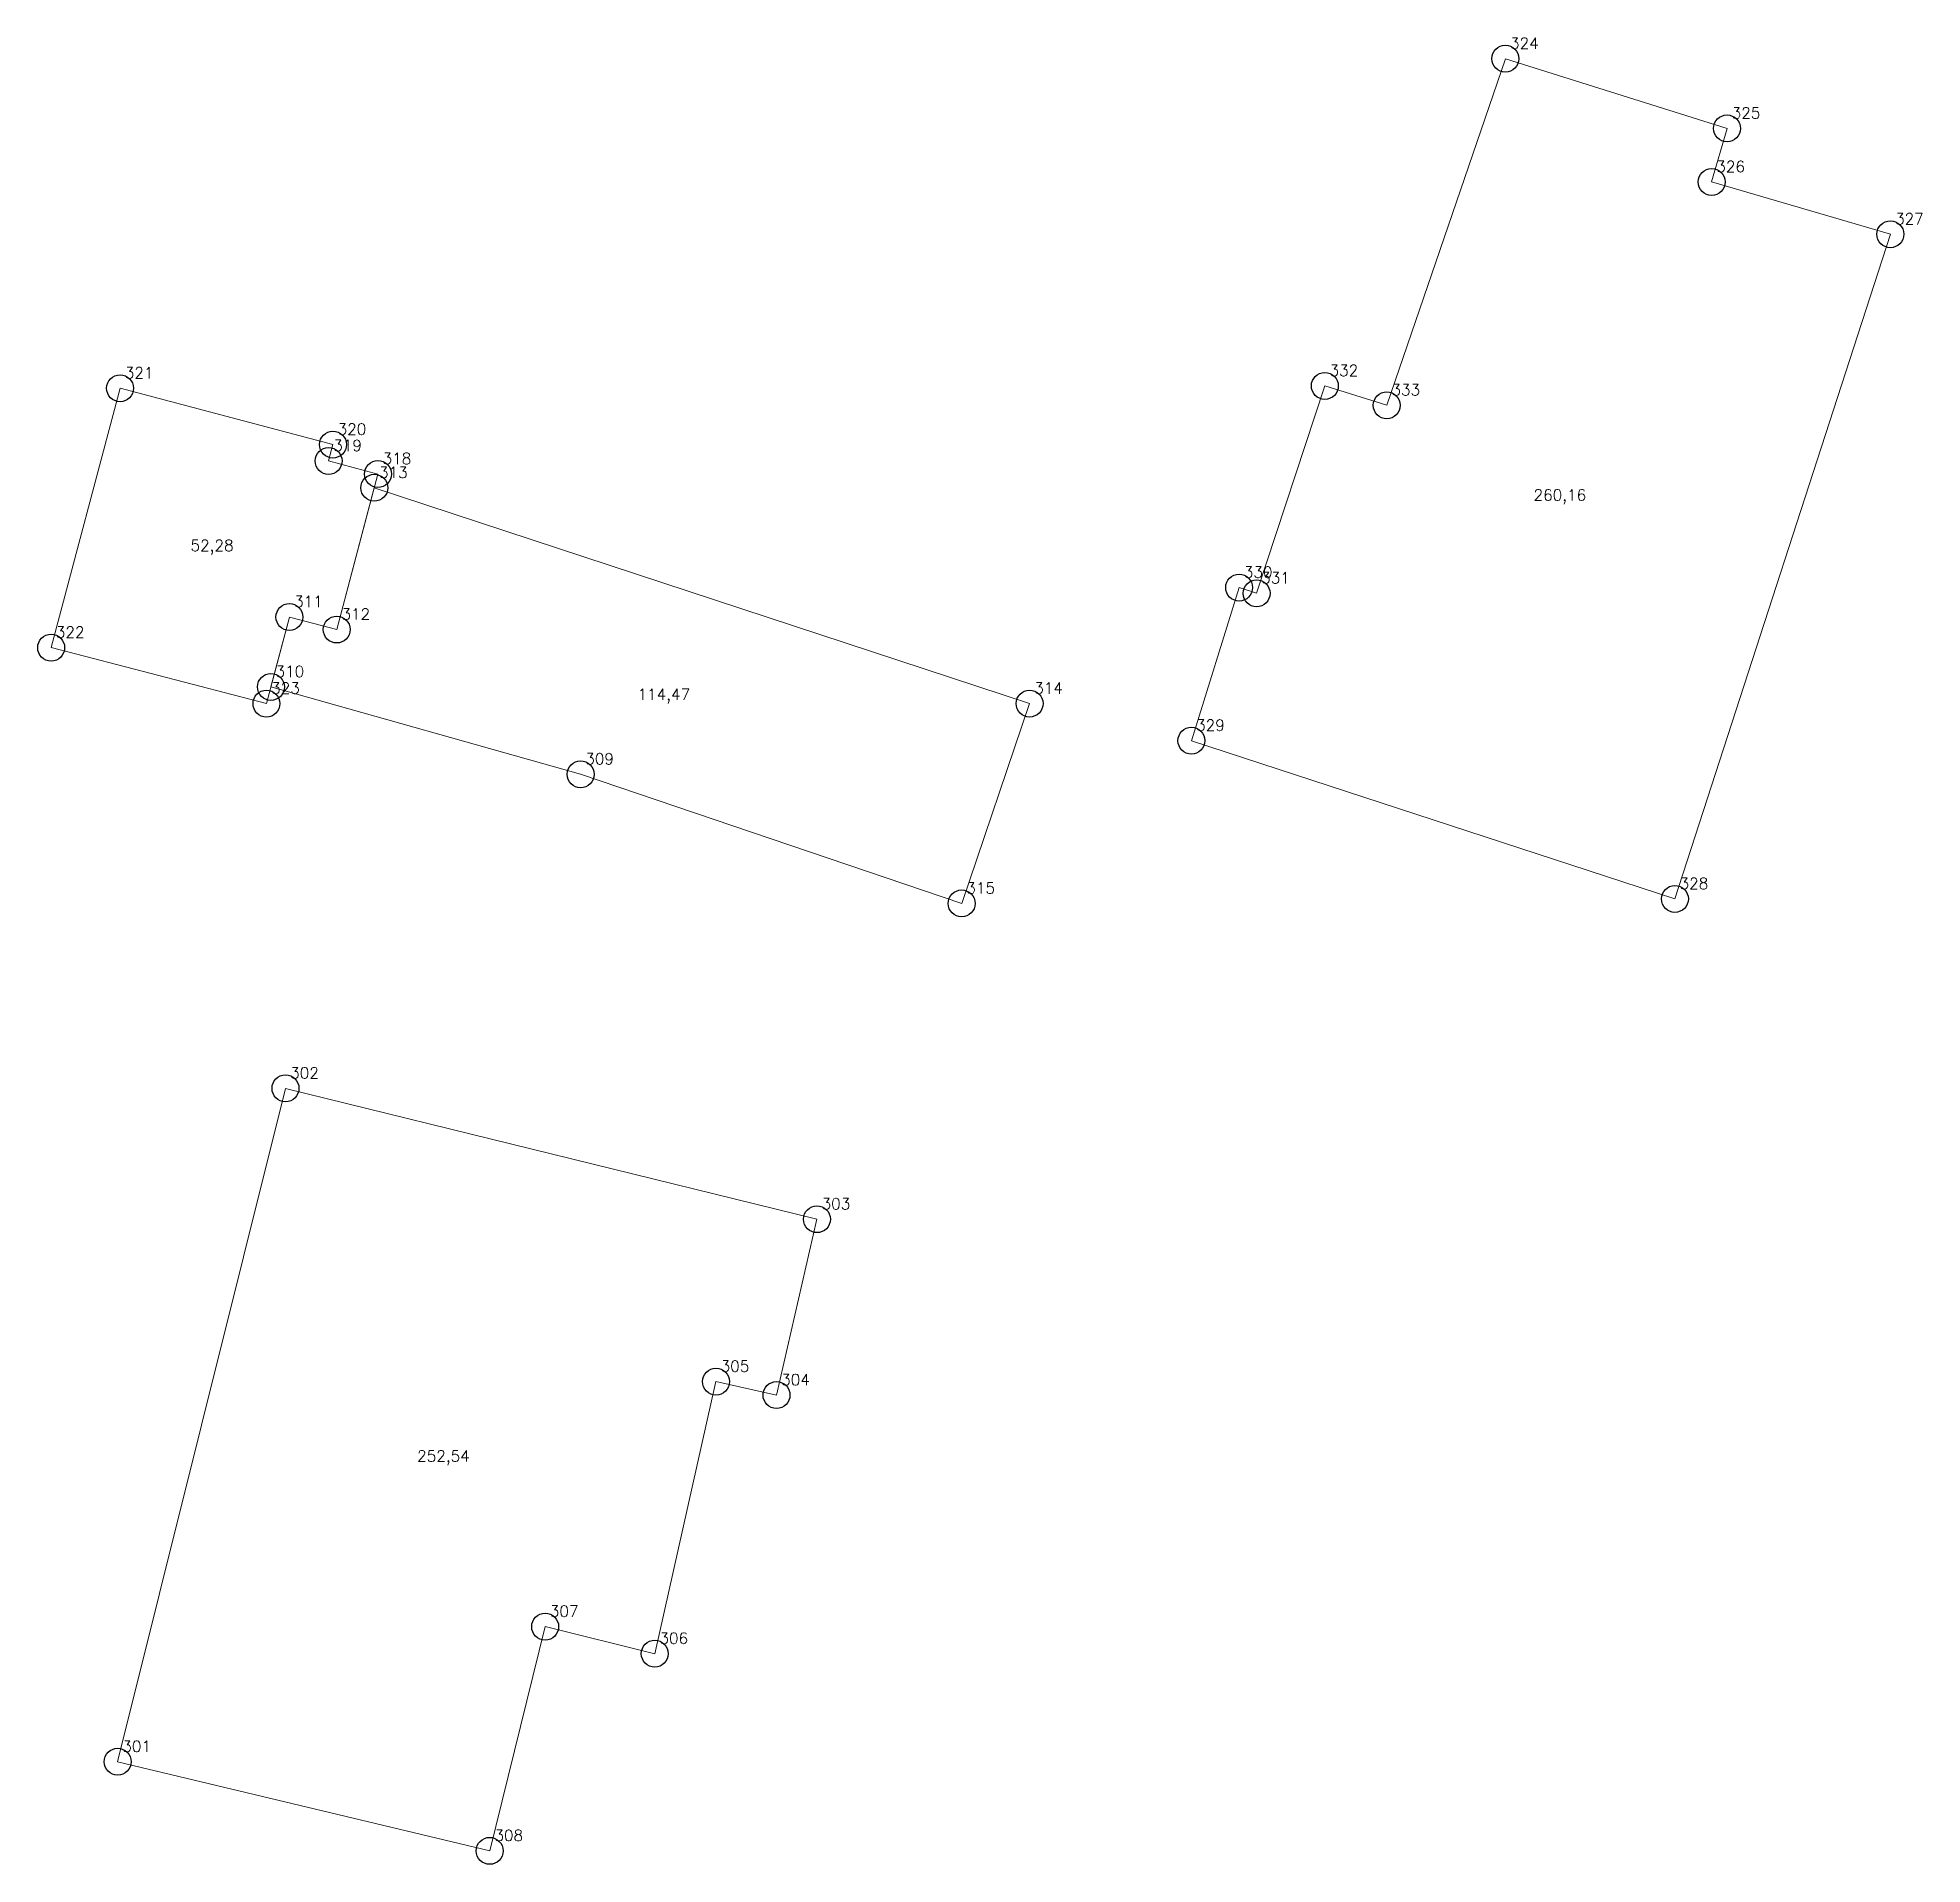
# Model space of a CAD drawing. Extents: x 1390459 to 1399894, y 355072 to 361029.
# Drawn here: x 1395194.5 to 1395246.9, y 360182.3 to 360233.2 of the extents above; entities that cross this region are included whole.
import ezdxf

# ---------------------------------------------------------------- set-up
doc = ezdxf.new("R2010")
doc.units = 0
doc.header["$PDMODE"] = 33
doc.header["$PDSIZE"] = 0.75
doc.layers.add('8 - ценная историческая застройка конец ХIX - начало ХХ века', color=7, linetype='Continuous')
doc.styles.get("Standard").update_dxf_attribs({"font": 'simplex.shx'})

msp = doc.modelspace()

# ---------------------------------------------------------------- texts
at = {"layer": '8 - ценная историческая застройка конец ХIX - начало ХХ века', "color": 7}
for s, p in [('324', (1395235.465, 360232.885)), ('325', (1395241.638, 360230.943)), ('326', (1395241.209, 360229.451)), ('327', (1395246.187, 360227.997)), ('321', (1395196.888, 360223.706)), ('332', (1395230.438, 360223.772)), ('333', (1395232.162, 360223.231)), ('320', (1395202.815, 360222.138)), ('319', (1395202.694, 360221.681)), ('313', (1395203.966, 360220.933)), ('318', (1395204.068, 360221.318)), ('260,16', (1395236.12, 360220.302)), ('52,28', (1395198.72, 360218.897)), ('330', (1395228.051, 360218.154)), ('331', (1395228.536, 360217.995)), ('311', (1395201.603, 360217.335)), ('312', (1395202.922, 360216.986)), ('322', (1395194.968, 360216.48)), ('310', (1395201.087, 360215.388)), ('323', (1395200.964, 360214.922)), ('114,47', (1395211.167, 360214.75)), ('314', (1395222.215, 360214.924)), ('329', (1395226.722, 360213.89)), ('309', (1395209.712, 360212.953)), ('315', (1395220.325, 360209.356)), ('328', (1395240.186, 360209.482)), ('302', (1395201.495, 360204.205)), ('303', (1395216.293, 360200.561)), ('305', (1395213.482, 360196.037)), ('304', (1395215.168, 360195.663)), ('252,54', (1395205.03, 360193.535)), ('307', (1395208.725, 360189.213)), ('306', (1395211.778, 360188.459)), ('301', (1395196.82, 360185.449)), ('308', (1395207.181, 360182.968))]:
    msp.add_text(s, height=0.3111, dxfattribs=at).set_placement(p)

# ---------------------------------------------------------------- linework, layer by layer
at = {"layer": '8 - ценная историческая застройка конец ХIX - начало ХХ века', "color": 7, "lineweight": 20}
for points in [[(1395235.336, 360232.611), (1395241.509, 360230.669), (1395241.08, 360229.177), (1395246.058, 360227.722), (1395240.057, 360209.208), (1395226.593, 360213.615), (1395227.922, 360217.88), (1395228.407, 360217.72), (1395230.309, 360223.497), (1395232.033, 360222.957), (1395235.336, 360232.611)], [(1395201.474, 360217.06), (1395200.835, 360214.648), (1395194.839, 360216.206), (1395196.759, 360223.432), (1395202.686, 360221.863), (1395202.565, 360221.407), (1395203.939, 360221.043), (1395202.792, 360216.711), (1395201.474, 360217.06)], [(1395209.583, 360212.679), (1395200.958, 360215.114), (1395201.474, 360217.06), (1395202.792, 360216.711), (1395203.837, 360220.659), (1395222.085, 360214.649), (1395220.196, 360209.082), (1395209.583, 360212.679)], [(1395196.691, 360185.175), (1395201.365, 360203.931), (1395216.164, 360200.287), (1395215.039, 360195.388), (1395213.353, 360195.763), (1395211.649, 360188.185), (1395208.596, 360188.938), (1395207.052, 360182.693), (1395196.691, 360185.175)]]:
    msp.add_lwpolyline(points, close=True, dxfattribs=at)
at = {"layer": '8 - ценная историческая застройка конец ХIX - начало ХХ века'}
for p in [(1395235.336, 360232.611), (1395241.509, 360230.669), (1395241.08, 360229.177), (1395246.058, 360227.722), (1395196.759, 360223.432), (1395230.309, 360223.497), (1395232.033, 360222.957), (1395202.686, 360221.863), (1395202.565, 360221.407), (1395203.939, 360221.043), (1395203.837, 360220.659), (1395227.922, 360217.88), (1395228.407, 360217.72), (1395201.474, 360217.06), (1395202.792, 360216.711), (1395194.839, 360216.206), (1395200.958, 360215.114), (1395200.835, 360214.648), (1395222.085, 360214.649), (1395226.593, 360213.615), (1395209.583, 360212.679), (1395240.057, 360209.208), (1395220.196, 360209.082), (1395201.365, 360203.931), (1395216.164, 360200.287), (1395213.353, 360195.763), (1395215.039, 360195.388), (1395208.596, 360188.938), (1395211.649, 360188.185), (1395196.691, 360185.175), (1395207.052, 360182.693)]:
    msp.add_point(p, dxfattribs=at)

msp.set_redraw_order([(e.dxf.handle, doc.entitydb.next_handle()) for e in msp.query("TEXT MTEXT ATTDEF DIMENSION ARC_DIMENSION")])  # texts and dimensions are drawn at this point

doc.saveas('drawing.dxf')
